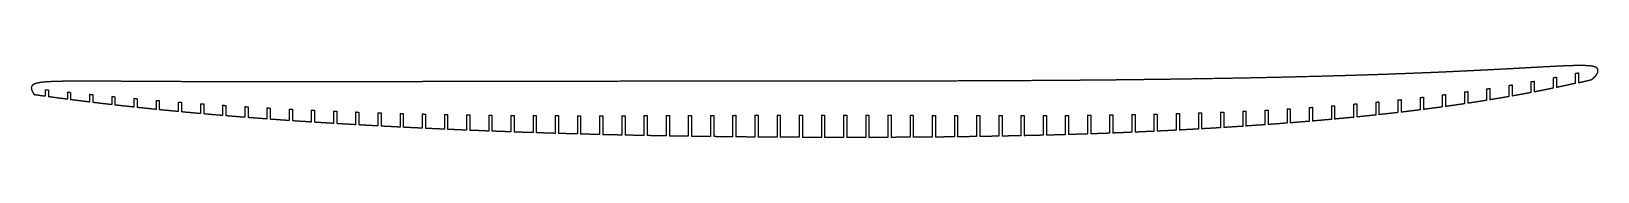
# Model space of a CAD drawing. Header units: metres. Extents: x 75 to 1911, y 1 to 85.
import ezdxf

# ---------------------------------------------------------------- set-up
doc = ezdxf.new("R2010")
doc.units = ezdxf.units.M

msp = doc.modelspace()

# ---------------------------------------------------------------- linework, layer by layer
for p, q in [((1885.1, 76, 104), (1885.1, 64.3, 104)), ((1888.9, 76.8, 104), (1888.9, 65.2, 104)), ((1911.1, 81.4, 104), (1911.1, 76.7, 104)), ((91.1, 56.9, 104), (91.1, 49.1, 104)), ((94.9, 56.5, 104), (94.9, 48.6, 104)), ((1781.1, 57.9, 104), (1781.1, 44.4, 104)), ((1784.9, 58.5, 104), (1784.9, 45, 104)), ((1807.1, 61.9, 104), (1807.1, 48.8, 104)), ((1810.9, 62.5, 104), (1810.9, 49.4, 104)), ((1833.1, 66.3, 104), (1833.1, 53.5, 104)), ((1836.9, 66.9, 104), (1836.9, 54.2, 104)), ((1859.1, 70.9, 104), (1859.1, 58.7, 104)), ((1862.9, 71.7, 104), (1862.9, 59.5, 104)), ((117.1, 54.1, 104), (117.1, 45.6, 104)), ((120.9, 53.7, 104), (120.9, 45.1, 104)), ((143.1, 51.5, 104), (143.1, 42.3, 104)), ((146.9, 51.1, 104), (146.9, 41.9, 104)), ((169.1, 49, 104), (169.1, 39.3, 104)), ((172.9, 48.6, 104), (172.9, 38.8, 104)), ((195.1, 46.6, 104), (195.1, 36.4, 104)), ((198.9, 46.3, 104), (198.9, 36, 104)), ((221.1, 44.4, 104), (221.1, 33.7, 104)), ((224.9, 44.1, 104), (224.9, 33.3, 104)), ((247.1, 42.3, 104), (247.1, 31.1, 104)), ((250.9, 42, 104), (250.9, 30.8, 104)), ((273.1, 40.4, 104), (273.1, 28.8, 104)), ((276.9, 40.1, 104), (276.9, 28.4, 104)), ((299.1, 38.6, 104), (299.1, 26.5, 104)), ((302.9, 38.4, 104), (302.9, 26.2, 104)), ((325.1, 37, 104), (325.1, 24.4, 104)), ((328.9, 36.8, 104), (328.9, 24.1, 104)), ((1599.1, 37.8, 104), (1599.1, 22, 104)), ((1602.9, 38.1, 104), (1602.9, 22.3, 104)), ((1625.1, 39.9, 104), (1625.1, 24.4, 104)), ((1628.9, 40.2, 104), (1628.9, 24.8, 104)), ((1651.1, 42.3, 104), (1651.1, 27.1, 104)), ((1654.9, 42.6, 104), (1654.9, 27.5, 104)), ((1677.1, 44.8, 104), (1677.1, 30, 104)), ((1680.9, 45.2, 104), (1680.9, 30.4, 104)), ((1703.1, 47.7, 104), (1703.1, 33.2, 104)), ((1706.9, 48.1, 104), (1706.9, 33.6, 104)), ((1729.1, 50.8, 104), (1729.1, 36.6, 104)), ((1732.9, 51.3, 104), (1732.9, 37.1, 104)), ((1755.1, 54.2, 104), (1755.1, 40.3, 104)), ((1758.9, 54.7, 104), (1758.9, 40.9, 104)), ((351.1, 35.5, 104), (351.1, 22.4, 104)), ((354.9, 35.3, 104), (354.9, 22.1, 104)), ((377.1, 34.1, 104), (377.1, 20.6, 104)), ((380.9, 33.9, 104), (380.9, 20.3, 104)), ((403.1, 32.8, 104), (403.1, 18.8, 104)), ((406.9, 32.7, 104), (406.9, 18.6, 104)), ((429.1, 31.7, 104), (429.1, 17.2, 104)), ((432.9, 31.5, 104), (432.9, 17, 104)), ((455.1, 30.7, 104), (455.1, 15.7, 104)), ((458.9, 30.5, 104), (458.9, 15.5, 104)), ((481.1, 29.8, 104), (481.1, 14.2, 104)), ((484.9, 29.7, 104), (484.9, 14, 104)), ((507.1, 29, 104), (507.1, 12.9, 104)), ((510.9, 28.9, 104), (510.9, 12.7, 104)), ((533.1, 28.4, 104), (533.1, 11.6, 104)), ((536.9, 28.3, 104), (536.9, 11.4, 104)), ((559.1, 27.8, 104), (559.1, 10.4, 104)), ((562.9, 27.7, 104), (562.9, 10.2, 104)), ((585.1, 27.4, 104), (585.1, 9.3, 104)), ((588.9, 27.3, 104), (588.9, 9.1, 104)), ((611.1, 27, 104), (611.1, 8.2, 104)), ((614.9, 27, 104), (614.9, 8.1, 104)), ((637.1, 26.7, 104), (637.1, 7.3, 104)), ((640.9, 26.7, 104), (640.9, 7.1, 104)), ((663.1, 26.5, 104), (663.1, 6.4, 104)), ((666.9, 26.5, 104), (666.9, 6.2, 104)), ((689.1, 26.4, 104), (689.1, 5.5, 104)), ((692.9, 26.4, 104), (692.9, 5.4, 104)), ((715.1, 26.3, 104), (715.1, 4.8, 104)), ((718.9, 26.3, 104), (718.9, 4.7, 104)), ((741.1, 26.3, 104), (741.1, 4.1, 104)), ((744.9, 26.3, 104), (744.9, 4, 104)), ((767.1, 26.3, 104), (767.1, 3.5, 104)), ((770.9, 26.3, 104), (770.9, 3.4, 104)), ((793.1, 26.4, 104), (793.1, 3, 104)), ((796.9, 26.4, 104), (796.9, 2.9, 104)), ((819.1, 26.4, 104), (819.1, 2.5, 104)), ((822.9, 26.5, 104), (822.9, 2.4, 104)), ((845.1, 26.5, 104), (845.1, 2.1, 104)), ((848.9, 26.5, 104), (848.9, 2, 104)), ((871.1, 26.6, 104), (871.1, 1.7, 104)), ((874.9, 26.7, 104), (874.9, 1.7, 104)), ((897.1, 26.7, 104), (897.1, 1.4, 104)), ((900.9, 26.8, 104), (900.9, 1.4, 104)), ((923.1, 26.8, 104), (923.1, 1.2, 104)), ((926.9, 26.8, 104), (926.9, 1.1, 104)), ((949.1, 26.9, 104), (949.1, 1, 104)), ((952.9, 26.9, 104), (952.9, 1, 104)), ((975.1, 27, 104), (975.1, 0.9, 104)), ((978.9, 27, 104), (978.9, 0.8, 104)), ((1001.1, 27, 104), (1001.1, 0.8, 104)), ((1004.9, 27, 104), (1004.9, 0.8, 104)), ((1027.1, 27, 104), (1027.1, 0.7, 104)), ((1030.9, 27, 104), (1030.9, 0.7, 104)), ((1053.1, 26.9, 104), (1053.1, 0.8, 104)), ((1056.9, 26.9, 104), (1056.9, 0.8, 104)), ((1079.1, 26.9, 104), (1079.1, 0.8, 104)), ((1082.9, 26.8, 104), (1082.9, 0.8, 104)), ((1105.1, 26.8, 104), (1105.1, 1, 104)), ((1108.9, 26.8, 104), (1108.9, 1, 104)), ((1131.1, 26.7, 104), (1131.1, 1.1, 104)), ((1134.9, 26.7, 104), (1134.9, 1.2, 104)), ((1157.1, 26.6, 104), (1157.1, 1.4, 104)), ((1160.9, 26.6, 104), (1160.9, 1.5, 104)), ((1183.1, 26.5, 104), (1183.1, 1.8, 104)), ((1186.9, 26.5, 104), (1186.9, 1.8, 104)), ((1209.1, 26.5, 104), (1209.1, 2.2, 104)), ((1212.9, 26.5, 104), (1212.9, 2.3, 104)), ((1235.1, 26.5, 104), (1235.1, 2.7, 104)), ((1238.9, 26.5, 104), (1238.9, 2.8, 104)), ((1261.1, 26.5, 104), (1261.1, 3.3, 104)), ((1264.9, 26.6, 104), (1264.9, 3.4, 104)), ((1287.1, 26.7, 104), (1287.1, 4, 104)), ((1290.9, 26.7, 104), (1290.9, 4.1, 104)), ((1313.1, 26.9, 104), (1313.1, 4.8, 104)), ((1316.9, 26.9, 104), (1316.9, 5, 104)), ((1339.1, 27.2, 104), (1339.1, 5.7, 104)), ((1342.9, 27.2, 104), (1342.9, 5.9, 104)), ((1365.1, 27.6, 104), (1365.1, 6.8, 104)), ((1368.9, 27.7, 104), (1368.9, 6.9, 104)), ((1391.1, 28.1, 104), (1391.1, 7.9, 104)), ((1394.9, 28.2, 104), (1394.9, 8.1, 104)), ((1417.1, 28.8, 104), (1417.1, 9.2, 104)), ((1420.9, 28.9, 104), (1420.9, 9.4, 104)), ((1443.1, 29.5, 104), (1443.1, 10.6, 104)), ((1446.9, 29.7, 104), (1446.9, 10.9, 104)), ((1469.1, 30.5, 104), (1469.1, 12.2, 104)), ((1472.9, 30.6, 104), (1472.9, 12.4, 104)), ((1495.1, 31.6, 104), (1495.1, 13.8, 104)), ((1498.9, 31.7, 104), (1498.9, 14.1, 104)), ((1521.1, 32.8, 104), (1521.1, 15.6, 104)), ((1524.9, 33, 104), (1524.9, 15.9, 104)), ((1547.1, 34.3, 104), (1547.1, 17.6, 104)), ((1550.9, 34.5, 104), (1550.9, 17.9, 104)), ((1573.1, 36, 104), (1573.1, 19.7, 104)), ((1576.9, 36.2, 104), (1576.9, 20, 104))]:
    msp.add_line(p, q)
for points, degree, knots in [([(1911.3, 81.5, 104), (1911.2, 81.7, 104), (1911, 81.9, 104), (1910.8, 82.1, 104), (1910.7, 82.2, 104), (1910.5, 82.4, 104), (1910.3, 82.6, 104), (1910.1, 82.7, 104), (1909.6, 83, 104), (1909.3, 83.1, 104), (1909, 83.3, 104), (1908.7, 83.4, 104), (1908.4, 83.5, 104), (1908.1, 83.6, 104), (1907.8, 83.7, 104), (1907, 84, 104), (1906.6, 84.1, 104), (1906.1, 84.2, 104), (1905.6, 84.3, 104), (1905.1, 84.4, 104), (1904.6, 84.5, 104), (1904.1, 84.6, 104), (1902.7, 84.8, 104), (1901.7, 84.9, 104), (1900.7, 85, 104), (1899.8, 85, 104), (1898.8, 85.1, 104), (1897.8, 85.1, 104), (1896.8, 85.2, 104), (1895.3, 85.2, 104), (1894.8, 85.2, 104), (1894.3, 85.3, 104), (1893.7, 85.3, 104), (1893.1, 85.3, 104), (1892.5, 85.3, 104), (1891.9, 85.3, 104), (1890.6, 85.3, 104), (1889.9, 85.3, 104), (1889.2, 85.3, 104), (1888.4, 85.3, 104), (1887.7, 85.3, 104), (1886.9, 85.2, 104), (1886.1, 85.2, 104), (1883.3, 85.2, 104), (1881.3, 85.1, 104), (1879.4, 85.1, 104), (1877.4, 85, 104), (1875.5, 84.9, 104), (1873.5, 84.9, 104), (1871.6, 84.8, 104), (1865.4, 84.5, 104), (1861.2, 84.3, 104), (1856.9, 84.1, 104), (1852.7, 83.9, 104), (1848.5, 83.6, 104), (1844.3, 83.4, 104), (1840.1, 83.2, 104), (1829.6, 82.6, 104), (1823.3, 82.3, 104), (1817.1, 81.9, 104), (1810.8, 81.6, 104), (1804.5, 81.2, 104), (1798.3, 80.9, 104), (1792, 80.6, 104), (1777.9, 79.8, 104), (1770, 79.5, 104), (1762.2, 79.1, 104), (1754.4, 78.7, 104), (1746.5, 78.3, 104), (1738.7, 78, 104), (1730.8, 77.6, 104), (1717.7, 77, 104), (1712.3, 76.8, 104), (1707, 76.6, 104), (1701.7, 76.4, 104), (1696.4, 76.2, 104), (1691, 75.9, 104), (1685.7, 75.7, 104), (1678, 75.5, 104), (1675.5, 75.4, 104), (1673.1, 75.3, 104), (1670.7, 75.2, 104), (1668.2, 75.1, 104), (1665.7, 75, 104), (1663.3, 74.9, 104), (1650.3, 74.5, 104), (1639.9, 74.1, 104), (1629.4, 73.8, 104), (1619, 73.5, 104), (1608.5, 73.2, 104), (1598.1, 72.9, 104), (1587.6, 72.6, 104), (1560.1, 71.9, 104), (1543.1, 71.5, 104), (1526, 71.1, 104), (1509, 70.7, 104), (1491.9, 70.4, 104), (1474.9, 70.1, 104), (1457.8, 69.8, 104), (1431.9, 69.4, 104), (1423, 69.3, 104), (1414.2, 69.1, 104), (1405.3, 69, 104), (1396.5, 68.9, 104), (1387.6, 68.8, 104), (1378.8, 68.7, 104), (1365.7, 68.5, 104), (1361.5, 68.5, 104), (1357.2, 68.4, 104), (1353, 68.4, 104), (1348.8, 68.3, 104), (1344.5, 68.3, 104), (1340.3, 68.2, 104), (1331.4, 68.1, 104), (1326.8, 68.1, 104), (1322.1, 68.1, 104), (1317.5, 68, 104), (1312.8, 68, 104), (1308.1, 67.9, 104), (1303.5, 67.9, 104), (1273, 67.7, 104), (1247.2, 67.5, 104), (1221.4, 67.3, 104), (1195.5, 67.2, 104), (1169.7, 67.1, 104), (1143.9, 67.1, 104), (1118.1, 67, 104), (1084.2, 67, 104), (1076.1, 67, 104), (1068.1, 67, 104), (1060.1, 67, 104), (1052, 66.9, 104), (1044, 66.9, 104), (1035.9, 66.9, 104), (1024.4, 66.9, 104), (1021, 66.9, 104), (1017.5, 66.9, 104), (1014.1, 66.9, 104), (1010.6, 66.9, 104), (1007.2, 66.9, 104), (1003.8, 66.9, 104), (996.1, 66.9, 104), (991.8, 66.9, 104), (987.6, 66.9, 104), (983.4, 66.9, 104), (979.1, 66.9, 104), (974.9, 66.9, 104), (970.7, 66.9, 104), (954.6, 66.9, 104), (942.7, 66.9, 104), (930.9, 66.9, 104), (919, 66.9, 104), (907.2, 66.9, 104), (895.3, 66.8, 104), (883.5, 66.8, 104), (858.9, 66.8, 104), (846.2, 66.8, 104), (833.5, 66.8, 104), (820.8, 66.8, 104), (808.1, 66.8, 104), (795.4, 66.8, 104), (782.7, 66.8, 104), (758.6, 66.7, 104), (747.2, 66.7, 104), (735.7, 66.7, 104), (724.3, 66.7, 104), (712.9, 66.7, 104), (701.4, 66.7, 104), (690, 66.7, 104), (672.2, 66.6, 104), (665.9, 66.6, 104), (659.6, 66.6, 104), (653.2, 66.6, 104), (646.9, 66.6, 104), (640.5, 66.6, 104), (634.2, 66.6, 104), (621.6, 66.5, 104), (615.3, 66.5, 104), (609, 66.5, 104), (602.7, 66.5, 104), (596.4, 66.5, 104), (590.1, 66.5, 104), (583.8, 66.4, 104), (566.5, 66.4, 104), (555.4, 66.4, 104), (544.4, 66.4, 104), (533.4, 66.3, 104), (522.3, 66.3, 104), (511.3, 66.3, 104), (500.2, 66.3, 104), (478.8, 66.2, 104), (468.4, 66.2, 104), (457.9, 66.2, 104), (447.5, 66.1, 104), (437.1, 66.1, 104), (426.7, 66.1, 104), (416.3, 66.1, 104), (401.8, 66.1, 104), (397.7, 66.1, 104), (393.7, 66.1, 104), (389.7, 66.1, 104), (385.7, 66.1, 104), (381.7, 66.1, 104), (377.8, 66.1, 104), (370.7, 66.1, 104), (367.6, 66.1, 104), (364.4, 66.1, 104), (361.3, 66.1, 104), (358.1, 66.1, 104), (355, 66.1, 104), (351.8, 66.1, 104), (340, 66.1, 104), (331.3, 66.1, 104), (322.6, 66.1, 104), (313.9, 66.1, 104), (305.2, 66.1, 104), (296.4, 66.2, 104), (287.7, 66.2, 104), (269.4, 66.3, 104), (259.7, 66.3, 104), (250, 66.3, 104), (240.4, 66.4, 104), (230.7, 66.4, 104), (221, 66.5, 104), (211.4, 66.5, 104), (197.2, 66.6, 104), (192.7, 66.7, 104), (188.3, 66.7, 104), (183.8, 66.7, 104), (179.3, 66.7, 104), (174.8, 66.8, 104), (170.3, 66.8, 104), (162.8, 66.8, 104), (159.7, 66.8, 104), (156.6, 66.9, 104), (153.6, 66.9, 104), (150.5, 66.9, 104), (147.4, 66.9, 104), (144.4, 66.9, 104), (139.7, 66.9, 104), (138.1, 66.9, 104), (136.4, 66.9, 104), (134.8, 66.9, 104), (133.2, 66.9, 104), (131.6, 66.9, 104), (129.9, 66.9, 104), (126.9, 66.9, 104), (125.4, 66.9, 104), (124, 66.9, 104), (122.7, 66.9, 104), (121.4, 66.8, 104), (120.1, 66.8, 104), (118.9, 66.8, 104), (115.6, 66.8, 104), (113.5, 66.8, 104), (111.4, 66.7, 104), (109.4, 66.7, 104), (107.3, 66.7, 104), (105.2, 66.6, 104), (103.1, 66.5, 104), (100.3, 66.4, 104), (99.5, 66.4, 104), (98.7, 66.4, 104), (98, 66.3, 104), (97.3, 66.3, 104), (96.6, 66.3, 104), (95.9, 66.2, 104), (94.7, 66.2, 104), (94.1, 66.1, 104), (93.5, 66.1, 104), (93, 66.1, 104), (92.4, 66, 104), (91.8, 66, 104), (91.2, 65.9, 104), (89.7, 65.8, 104), (88.7, 65.7, 104), (87.8, 65.6, 104), (86.8, 65.5, 104), (85.9, 65.4, 104), (84.9, 65.2, 104), (84, 65, 104), (82.5, 64.7, 104), (81.9, 64.6, 104), (81.3, 64.5, 104), (80.8, 64.3, 104), (80.2, 64.2, 104), (79.7, 64, 104), (79.1, 63.8, 104), (78.2, 63.4, 104), (77.8, 63.2, 104), (77.4, 63, 104), (77.1, 62.8, 104), (76.7, 62.6, 104), (76.4, 62.3, 104), (76.1, 62.1, 104), (75.7, 61.5, 104), (75.5, 61.3, 104), (75.3, 61.1, 104), (75.2, 60.8, 104), (75.1, 60.6, 104), (75, 60.3, 104), (74.9, 60.1, 104), (74.9, 59.6, 104), (74.8, 59.4, 104), (74.8, 59.2, 104), (74.8, 59, 104), (74.8, 58.8, 104), (74.8, 58.6, 104), (74.9, 58.4, 104), (74.9, 57.9, 104), (75, 57.6, 104), (75, 57.3, 104), (75.1, 56.9, 104), (75.2, 56.6, 104), (75.3, 56.3, 104), (75.4, 56, 104), (75.7, 55.5, 104), (75.8, 55.2, 104), (75.9, 54.9, 104), (76.1, 54.6, 104), (76.2, 54.3, 104), (76.3, 54, 104), (76.5, 53.8, 104), (76.8, 53.3, 104), (76.9, 53.2, 104), (77, 53, 104), (77.1, 52.8, 104), (77.2, 52.7, 104), (77.3, 52.5, 104), (77.4, 52.4, 104), (77.6, 52.1, 104), (77.6, 52.1, 104), (77.7, 52, 104), (77.8, 51.9, 104), (77.8, 51.9, 104), (77.9, 51.8, 104), (77.9, 51.7, 104), (78, 51.6, 104), (78.1, 51.6, 104), (78.1, 51.5, 104), (78.2, 51.4, 104), (78.2, 51.4, 104), (78.3, 51.3, 104), (78.3, 51.3, 104), (78.4, 51.2, 104), (78.4, 51.2, 104), (78.5, 51.1, 104), (78.5, 51.1, 104), (78.5, 51.1, 104), (78.6, 51, 104), (78.6, 51, 104), (78.7, 50.9, 104), (78.7, 50.9, 104), (78.7, 50.9, 104), (78.7, 50.9, 104), (78.8, 50.9, 104), (78.8, 50.9, 104), (78.8, 50.8, 104), (78.9, 50.8, 104)], 8, [0, 0, 0, 0, 0, 0, 0, 0, 0, 0.001622, 0.001622, 0.001622, 0.001622, 0.001622, 0.001622, 0.001622, 0.003682, 0.003682, 0.003682, 0.003682, 0.003682, 0.003682, 0.003682, 0.006888, 0.006888, 0.006888, 0.006888, 0.006888, 0.006888, 0.006888, 0.013197, 0.013197, 0.013197, 0.013197, 0.013197, 0.013197, 0.013197, 0.016509, 0.016509, 0.016509, 0.016509, 0.016509, 0.016509, 0.016509, 0.020153, 0.020153, 0.020153, 0.020153, 0.020153, 0.020153, 0.020153, 0.028587, 0.028587, 0.028587, 0.028587, 0.028587, 0.028587, 0.028587, 0.046843, 0.046843, 0.046843, 0.046843, 0.046843, 0.046843, 0.046843, 0.073964, 0.073964, 0.073964, 0.073964, 0.073964, 0.073964, 0.073964, 0.107892, 0.107892, 0.107892, 0.107892, 0.107892, 0.107892, 0.107892, 0.130927, 0.130927, 0.130927, 0.130927, 0.130927, 0.130927, 0.130927, 0.141366, 0.141366, 0.141366, 0.141366, 0.141366, 0.141366, 0.141366, 0.185234, 0.185234, 0.185234, 0.185234, 0.185234, 0.185234, 0.185234, 0.256819, 0.256819, 0.256819, 0.256819, 0.256819, 0.256819, 0.256819, 0.293958, 0.293958, 0.293958, 0.293958, 0.293958, 0.293958, 0.293958, 0.311723, 0.311723, 0.311723, 0.311723, 0.311723, 0.311723, 0.311723, 0.331266, 0.331266, 0.331266, 0.331266, 0.331266, 0.331266, 0.331266, 0.439639, 0.439639, 0.439639, 0.439639, 0.439639, 0.439639, 0.439639, 0.473394, 0.473394, 0.473394, 0.473394, 0.473394, 0.473394, 0.473394, 0.487859, 0.487859, 0.487859, 0.487859, 0.487859, 0.487859, 0.487859, 0.505625, 0.505625, 0.505625, 0.505625, 0.505625, 0.505625, 0.505625, 0.555369, 0.555369, 0.555369, 0.555369, 0.555369, 0.555369, 0.555369, 0.608664, 0.608664, 0.608664, 0.608664, 0.608664, 0.608664, 0.608664, 0.656626, 0.656626, 0.656626, 0.656626, 0.656626, 0.656626, 0.656626, 0.683238, 0.683238, 0.683238, 0.683238, 0.683238, 0.683238, 0.683238, 0.70964, 0.70964, 0.70964, 0.70964, 0.70964, 0.70964, 0.70964, 0.755963, 0.755963, 0.755963, 0.755963, 0.755963, 0.755963, 0.755963, 0.799686, 0.799686, 0.799686, 0.799686, 0.799686, 0.799686, 0.799686, 0.816802, 0.816802, 0.816802, 0.816802, 0.816802, 0.816802, 0.816802, 0.830546, 0.830546, 0.830546, 0.830546, 0.830546, 0.830546, 0.830546, 0.868603, 0.868603, 0.868603, 0.868603, 0.868603, 0.868603, 0.868603, 0.910843, 0.910843, 0.910843, 0.910843, 0.910843, 0.910843, 0.910843, 0.930425, 0.930425, 0.930425, 0.930425, 0.930425, 0.930425, 0.930425, 0.943833, 0.943833, 0.943833, 0.943833, 0.943833, 0.943833, 0.943833, 0.950921, 0.950921, 0.950921, 0.950921, 0.950921, 0.950921, 0.950921, 0.95733, 0.95733, 0.95733, 0.95733, 0.95733, 0.95733, 0.95733, 0.968366, 0.968366, 0.968366, 0.968366, 0.968366, 0.968366, 0.968366, 0.972607, 0.972607, 0.972607, 0.972607, 0.972607, 0.972607, 0.972607, 0.976426, 0.976426, 0.976426, 0.976426, 0.976426, 0.976426, 0.976426, 0.982655, 0.982655, 0.982655, 0.982655, 0.982655, 0.982655, 0.982655, 0.986478, 0.986478, 0.986478, 0.986478, 0.986478, 0.986478, 0.986478, 0.989185, 0.989185, 0.989185, 0.989185, 0.989185, 0.989185, 0.989185, 0.990993, 0.990993, 0.990993, 0.990993, 0.990993, 0.990993, 0.990993, 0.992306, 0.992306, 0.992306, 0.992306, 0.992306, 0.992306, 0.992306, 0.994386, 0.994386, 0.994386, 0.994386, 0.994386, 0.994386, 0.994386, 0.996445, 0.996445, 0.996445, 0.996445, 0.996445, 0.996445, 0.996445, 0.997719, 0.997719, 0.997719, 0.997719, 0.997719, 0.997719, 0.997719, 0.998325, 0.998325, 0.998325, 0.998325, 0.998325, 0.998325, 0.998325, 0.99893, 0.99893, 0.99893, 0.99893, 0.99893, 0.99893, 0.99893, 0.999535, 0.999535, 0.999535, 0.999535, 0.999535, 0.999535, 0.999535, 1, 1, 1, 1, 1, 1, 1, 1, 1]), ([(1903.4, 68.6, 104), (1903.8, 68.7, 104), (1904.1, 68.9, 104), (1904.4, 69.1, 104), (1904.7, 69.3, 104), (1904.9, 69.4, 104), (1905.2, 69.6, 104), (1905.5, 69.8, 104), (1906.1, 70.3, 104), (1906.4, 70.6, 104), (1906.7, 70.8, 104), (1907, 71.1, 104), (1907.3, 71.4, 104), (1907.6, 71.6, 104), (1907.8, 71.9, 104), (1908.4, 72.5, 104), (1908.6, 72.8, 104), (1908.9, 73.1, 104), (1909.1, 73.4, 104), (1909.4, 73.8, 104), (1909.6, 74.1, 104), (1909.8, 74.4, 104), (1910.2, 75, 104), (1910.4, 75.2, 104), (1910.5, 75.5, 104), (1910.6, 75.7, 104), (1910.8, 75.9, 104), (1910.9, 76.2, 104), (1911, 76.4, 104), (1911.1, 76.7, 104)], 8, [0, 0, 0, 0, 0, 0, 0, 0, 0, 0.002127237, 0.002127237, 0.002127237, 0.002127237, 0.002127237, 0.002127237, 0.002127237, 0.004577173, 0.004577173, 0.004577173, 0.004577173, 0.004577173, 0.004577173, 0.004577173, 0.007044933, 0.007044933, 0.007044933, 0.007044933, 0.007044933, 0.007044933, 0.007044933, 0.008744079, 0.008744079, 0.008744079, 0.008744079, 0.008744079, 0.008744079, 0.008744079, 0.008744079, 0.008744079]), ([(1859.1, 58.7, 104), (1857.8, 58.4, 104), (1856.4, 58.1, 104), (1855.1, 57.8, 104), (1852.3, 57.3, 104), (1851, 57, 104), (1849.6, 56.7, 104), (1846.8, 56.2, 104), (1845.4, 55.9, 104), (1844, 55.6, 104), (1841.2, 55.1, 104), (1839.8, 54.8, 104), (1838.3, 54.5, 104), (1836.9, 54.2, 104)], 4, [0, 0, 0, 0, 0, 0.243371, 0.243371, 0.243371, 0.491187, 0.491187, 0.491187, 0.743433, 0.743433, 0.743433, 1, 1, 1, 1, 1]), ([(1885.1, 64.3, 104), (1884, 64.1, 104), (1882.9, 63.8, 104), (1881.9, 63.6, 104), (1880.8, 63.3, 104), (1878.6, 62.9, 104), (1877.5, 62.6, 104), (1876.4, 62.4, 104), (1875.3, 62.1, 104), (1873.1, 61.6, 104), (1872, 61.4, 104), (1870.9, 61.2, 104), (1869.7, 60.9, 104), (1867.5, 60.4, 104), (1866.3, 60.2, 104), (1865.2, 60, 104), (1864, 59.7, 104), (1862.9, 59.5, 104)], 5, [0, 0, 0, 0, 0, 0, 0.243037, 0.243037, 0.243037, 0.243037, 0.49045, 0.49045, 0.49045, 0.49045, 0.743193, 0.743193, 0.743193, 0.743193, 1, 1, 1, 1, 1, 1]), ([(1888.9, 65.2, 104), (1889.9, 65.4, 104), (1890.9, 65.6, 104), (1891.9, 65.9, 104), (1892.9, 66.1, 104), (1893.9, 66.3, 104), (1894.9, 66.6, 104), (1895.9, 66.8, 104), (1897.3, 67.1, 104), (1897.7, 67.2, 104), (1898.1, 67.3, 104), (1898.5, 67.4, 104), (1898.9, 67.5, 104), (1899.3, 67.6, 104), (1899.7, 67.7, 104), (1900.3, 67.9, 104), (1900.5, 67.9, 104), (1900.8, 68, 104), (1901, 68, 104), (1901.2, 68.1, 104), (1901.4, 68.1, 104), (1901.6, 68.1, 104), (1901.9, 68.2, 104), (1902, 68.2, 104), (1902.1, 68.3, 104), (1902.2, 68.3, 104), (1902.3, 68.3, 104), (1902.4, 68.3, 104), (1902.5, 68.4, 104), (1902.7, 68.4, 104), (1902.7, 68.4, 104), (1902.8, 68.4, 104), (1902.8, 68.5, 104), (1902.9, 68.5, 104), (1902.9, 68.5, 104), (1903, 68.5, 104), (1903.1, 68.5, 104), (1903.1, 68.5, 104), (1903.1, 68.5, 104), (1903.1, 68.5, 104), (1903.2, 68.5, 104), (1903.2, 68.5, 104), (1903.2, 68.5, 104), (1903.2, 68.6, 104), (1903.3, 68.6, 104), (1903.3, 68.6, 104), (1903.3, 68.6, 104), (1903.3, 68.6, 104), (1903.3, 68.6, 104), (1903.3, 68.6, 104), (1903.4, 68.6, 104), (1903.4, 68.6, 104), (1903.4, 68.6, 104), (1903.4, 68.6, 104), (1903.4, 68.6, 104), (1903.4, 68.6, 104), (1903.4, 68.6, 104), (1903.4, 68.6, 104), (1903.4, 68.6, 104), (1903.4, 68.6, 104), (1903.4, 68.6, 104), (1903.4, 68.6, 104), (1903.4, 68.6, 104), (1903.4, 68.6, 104), (1903.4, 68.6, 104)], 8, [0, 0, 0, 0, 0, 0, 0, 0, 0, 0.524397, 0.524397, 0.524397, 0.524397, 0.524397, 0.524397, 0.524397, 0.739396, 0.739396, 0.739396, 0.739396, 0.739396, 0.739396, 0.739396, 0.847121, 0.847121, 0.847121, 0.847121, 0.847121, 0.847121, 0.847121, 0.902163, 0.902163, 0.902163, 0.902163, 0.902163, 0.902163, 0.902163, 0.931156, 0.931156, 0.931156, 0.931156, 0.931156, 0.931156, 0.931156, 0.944336, 0.944336, 0.944336, 0.944336, 0.944336, 0.944336, 0.944336, 0.95501, 0.95501, 0.95501, 0.95501, 0.95501, 0.95501, 0.95501, 0.971746, 0.971746, 0.971746, 0.971746, 0.971746, 0.971746, 0.971746, 1, 1, 1, 1, 1, 1, 1, 1, 1]), ([(91.1, 49.1, 104), (90.3, 49.2, 104), (89.6, 49.3, 104), (88.8, 49.4, 104), (88, 49.5, 104), (87.3, 49.6, 104), (86.5, 49.7, 104), (85.7, 49.8, 104), (84.6, 50, 104), (84.2, 50.1, 104), (83.9, 50.1, 104), (83.5, 50.2, 104), (83.1, 50.2, 104), (82.7, 50.3, 104), (82.3, 50.3, 104), (81.8, 50.4, 104), (81.6, 50.4, 104), (81.4, 50.5, 104), (81.2, 50.5, 104), (81, 50.5, 104), (80.8, 50.6, 104), (80.6, 50.6, 104), (80.3, 50.6, 104), (80.2, 50.6, 104), (80.1, 50.6, 104), (80, 50.7, 104), (79.9, 50.7, 104), (79.8, 50.7, 104), (79.7, 50.7, 104), (79.6, 50.7, 104), (79.6, 50.7, 104), (79.5, 50.7, 104), (79.5, 50.7, 104), (79.5, 50.7, 104), (79.4, 50.8, 104), (79.4, 50.8, 104), (79.3, 50.8, 104), (79.3, 50.8, 104), (79.2, 50.8, 104), (79.2, 50.8, 104), (79.1, 50.8, 104), (79.1, 50.8, 104), (79.1, 50.8, 104), (79, 50.8, 104), (79, 50.8, 104), (79, 50.8, 104), (78.9, 50.8, 104), (78.9, 50.8, 104), (78.9, 50.8, 104), (78.9, 50.8, 104), (78.9, 50.8, 104), (78.9, 50.8, 104), (78.9, 50.8, 104), (78.9, 50.8, 104), (78.9, 50.8, 104), (78.9, 50.8, 104), (78.9, 50.8, 104), (78.9, 50.8, 104), (78.9, 50.8, 104), (78.9, 50.8, 104), (78.9, 50.8, 104), (78.9, 50.8, 104), (78.9, 50.8, 104), (78.9, 50.8, 104), (78.9, 50.8, 104)], 8, [0, 0, 0, 0, 0, 0, 0, 0, 0, 0.491922, 0.491922, 0.491922, 0.491922, 0.491922, 0.491922, 0.491922, 0.734419, 0.734419, 0.734419, 0.734419, 0.734419, 0.734419, 0.734419, 0.857234, 0.857234, 0.857234, 0.857234, 0.857234, 0.857234, 0.857234, 0.921751, 0.921751, 0.921751, 0.921751, 0.921751, 0.921751, 0.921751, 0.946822, 0.946822, 0.946822, 0.946822, 0.946822, 0.946822, 0.946822, 0.973715, 0.973715, 0.973715, 0.973715, 0.973715, 0.973715, 0.973715, 0.988747, 0.988747, 0.988747, 0.988747, 0.988747, 0.988747, 0.988747, 0.993799, 0.993799, 0.993799, 0.993799, 0.993799, 0.993799, 0.993799, 1, 1, 1, 1, 1, 1, 1, 1, 1]), ([(117.1, 45.6, 104), (116.4, 45.7, 104), (115.6, 45.8, 104), (114.9, 45.9, 104), (114.2, 46, 104), (113.5, 46.1, 104), (112.7, 46.2, 104), (112, 46.3, 104), (110.6, 46.5, 104), (109.9, 46.5, 104), (109.2, 46.6, 104), (108.4, 46.7, 104), (107.7, 46.8, 104), (107, 46.9, 104), (106.3, 47, 104), (104.9, 47.2, 104), (104.3, 47.3, 104), (103.6, 47.4, 104), (102.9, 47.5, 104), (102.2, 47.6, 104), (101.5, 47.7, 104), (100.9, 47.8, 104), (99.5, 47.9, 104), (98.9, 48, 104), (98.2, 48.1, 104), (97.5, 48.2, 104), (96.9, 48.3, 104), (96.2, 48.4, 104), (95.6, 48.5, 104), (94.9, 48.6, 104)], 8, [0, 0, 0, 0, 0, 0, 0, 0, 0, 0.262569, 0.262569, 0.262569, 0.262569, 0.262569, 0.262569, 0.262569, 0.516633, 0.516633, 0.516633, 0.516633, 0.516633, 0.516633, 0.516633, 0.76233, 0.76233, 0.76233, 0.76233, 0.76233, 0.76233, 0.76233, 1, 1, 1, 1, 1, 1, 1, 1, 1]), ([(143.1, 42.3, 104), (141.7, 42.5, 104), (140.2, 42.7, 104), (138.8, 42.9, 104), (135.9, 43.2, 104), (134.5, 43.4, 104), (133.1, 43.6, 104), (130.3, 43.9, 104), (129, 44.1, 104), (127.6, 44.3, 104), (124.9, 44.6, 104), (123.6, 44.8, 104), (122.2, 44.9, 104), (120.9, 45.1, 104)], 4, [0, 0, 0, 0, 0, 0.260223, 0.260223, 0.260223, 0.513565, 0.513565, 0.513565, 0.760103, 0.760103, 0.760103, 1, 1, 1, 1, 1]), ([(169.1, 39.3, 104), (167.7, 39.4, 104), (166.2, 39.6, 104), (164.8, 39.8, 104), (162, 40.1, 104), (160.6, 40.3, 104), (159.2, 40.4, 104), (156.4, 40.7, 104), (155, 40.9, 104), (153.6, 41.1, 104), (150.9, 41.4, 104), (149.6, 41.6, 104), (148.2, 41.7, 104), (146.9, 41.9, 104)], 4, [0, 0, 0, 0, 0, 0.258251, 0.258251, 0.258251, 0.511011, 0.511011, 0.511011, 0.758257, 0.758257, 0.758257, 1, 1, 1, 1, 1]), ([(195.1, 36.4, 104), (193.7, 36.6, 104), (192.2, 36.7, 104), (190.8, 36.9, 104), (188, 37.2, 104), (186.6, 37.3, 104), (185.2, 37.5, 104), (182.4, 37.8, 104), (181, 37.9, 104), (179.7, 38.1, 104), (176.9, 38.4, 104), (175.6, 38.5, 104), (174.2, 38.7, 104), (172.9, 38.8, 104)], 4, [0, 0, 0, 0, 0, 0.256842, 0.256842, 0.256842, 0.509129, 0.509129, 0.509129, 0.756849, 0.756849, 0.756849, 1, 1, 1, 1, 1]), ([(1755.1, 40.3, 104), (1753.7, 40.1, 104), (1752.4, 39.9, 104), (1751, 39.7, 104), (1748.3, 39.3, 104), (1746.9, 39.1, 104), (1745.5, 38.9, 104), (1742.7, 38.5, 104), (1741.3, 38.3, 104), (1739.9, 38.1, 104), (1737.1, 37.7, 104), (1735.7, 37.5, 104), (1734.3, 37.3, 104), (1732.9, 37.1, 104)], 4, [0, 0, 0, 0, 0, 0.246033, 0.246033, 0.246033, 0.494723, 0.494723, 0.494723, 0.746059, 0.746059, 0.746059, 1, 1, 1, 1, 1]), ([(1781.1, 44.4, 104), (1779.7, 44.1, 104), (1778.4, 43.9, 104), (1777, 43.7, 104), (1774.3, 43.3, 104), (1772.9, 43.1, 104), (1771.5, 42.8, 104), (1768.7, 42.4, 104), (1767.3, 42.2, 104), (1765.9, 42, 104), (1763.1, 41.5, 104), (1761.7, 41.3, 104), (1760.3, 41.1, 104), (1758.9, 40.9, 104)], 4, [0, 0, 0, 0, 0, 0.245592, 0.245592, 0.245592, 0.494133, 0.494133, 0.494133, 0.745615, 0.745615, 0.745615, 1, 1, 1, 1, 1]), ([(1807.1, 48.8, 104), (1805.7, 48.5, 104), (1804.4, 48.3, 104), (1803, 48, 104), (1800.3, 47.6, 104), (1798.9, 47.3, 104), (1797.5, 47.1, 104), (1794.8, 46.6, 104), (1793.4, 46.4, 104), (1792, 46.2, 104), (1789.1, 45.7, 104), (1787.7, 45.5, 104), (1786.3, 45.2, 104), (1784.9, 45, 104)], 4, [0, 0, 0, 0, 0, 0.24504, 0.24504, 0.24504, 0.493398, 0.493398, 0.493398, 0.745067, 0.745067, 0.745067, 1, 1, 1, 1, 1]), ([(1833.1, 53.5, 104), (1831.7, 53.3, 104), (1830.4, 53, 104), (1829, 52.7, 104), (1826.3, 52.2, 104), (1824.9, 52, 104), (1823.6, 51.7, 104), (1820.8, 51.2, 104), (1819.4, 51, 104), (1818, 50.7, 104), (1815.2, 50.2, 104), (1813.7, 49.9, 104), (1812.3, 49.7, 104), (1810.9, 49.4, 104)], 4, [0, 0, 0, 0, 0, 0.244318, 0.244318, 0.244318, 0.492448, 0.492448, 0.492448, 0.744366, 0.744366, 0.744366, 1, 1, 1, 1, 1]), ([(221.1, 33.7, 104), (219.7, 33.8, 104), (218.3, 34, 104), (216.8, 34.1, 104), (214, 34.4, 104), (212.6, 34.6, 104), (211.2, 34.7, 104), (208.4, 35, 104), (207.1, 35.1, 104), (205.7, 35.3, 104), (203, 35.6, 104), (201.6, 35.7, 104), (200.3, 35.8, 104), (198.9, 36, 104)], 4, [0, 0, 0, 0, 0, 0.255838, 0.255838, 0.255838, 0.507789, 0.507789, 0.507789, 0.755843, 0.755843, 0.755843, 1, 1, 1, 1, 1]), ([(247.1, 31.1, 104), (245.7, 31.3, 104), (244.3, 31.4, 104), (242.9, 31.6, 104), (240, 31.8, 104), (238.6, 32, 104), (237.2, 32.1, 104), (234.5, 32.4, 104), (233.1, 32.5, 104), (231.7, 32.6, 104), (229, 32.9, 104), (227.6, 33, 104), (226.3, 33.2, 104), (224.9, 33.3, 104)], 4, [0, 0, 0, 0, 0, 0.255092, 0.255092, 0.255092, 0.506796, 0.506796, 0.506796, 0.755101, 0.755101, 0.755101, 1, 1, 1, 1, 1]), ([(273.1, 28.8, 104), (271.7, 28.9, 104), (270.3, 29, 104), (268.9, 29.1, 104), (266.1, 29.4, 104), (264.7, 29.5, 104), (263.3, 29.6, 104), (260.5, 29.9, 104), (259.1, 30, 104), (257.7, 30.1, 104), (255, 30.4, 104), (253.6, 30.5, 104), (252.3, 30.7, 104), (250.9, 30.8, 104)], 4, [0, 0, 0, 0, 0, 0.254516, 0.254516, 0.254516, 0.506029, 0.506029, 0.506029, 0.754526, 0.754526, 0.754526, 1, 1, 1, 1, 1]), ([(299.1, 26.5, 104), (297.7, 26.6, 104), (296.3, 26.7, 104), (294.9, 26.9, 104), (292.1, 27.1, 104), (290.7, 27.2, 104), (289.3, 27.3, 104), (286.5, 27.6, 104), (285.1, 27.7, 104), (283.7, 27.8, 104), (281, 28.1, 104), (279.6, 28.2, 104), (278.3, 28.3, 104), (276.9, 28.4, 104)], 4, [0, 0, 0, 0, 0, 0.254058, 0.254058, 0.254058, 0.505418, 0.505418, 0.505418, 0.754069, 0.754069, 0.754069, 1, 1, 1, 1, 1]), ([(325.1, 24.4, 104), (323.7, 24.5, 104), (322.3, 24.6, 104), (320.9, 24.7, 104), (318.1, 24.9, 104), (316.7, 25.1, 104), (315.3, 25.2, 104), (312.5, 25.4, 104), (311.1, 25.5, 104), (309.7, 25.6, 104), (307, 25.8, 104), (305.6, 26, 104), (304.3, 26.1, 104), (302.9, 26.2, 104)], 4, [0, 0, 0, 0, 0, 0.253684, 0.253684, 0.253684, 0.50492, 0.50492, 0.50492, 0.753696, 0.753696, 0.753696, 1, 1, 1, 1, 1]), ([(351.1, 22.4, 104), (347.8, 22.7, 104), (344.4, 22.9, 104), (341.1, 23.2, 104), (335.6, 23.6, 104), (333.3, 23.8, 104), (331.1, 23.9, 104), (328.9, 24.1, 104)], 4, [0, 0, 0, 0, 0, 0.600343, 0.600343, 0.600343, 1, 1, 1, 1, 1]), ([(377.1, 20.6, 104), (375.5, 20.7, 104), (373.9, 20.8, 104), (372.3, 20.9, 104), (370.7, 21, 104), (369.1, 21.1, 104), (367.5, 21.2, 104), (364.3, 21.5, 104), (362.8, 21.6, 104), (361.2, 21.7, 104), (359.6, 21.8, 104), (358, 21.9, 104), (356.5, 22, 104), (354.9, 22.1, 104)], 7, [0, 0, 0, 0, 0, 0, 0, 0, 0.504047, 0.504047, 0.504047, 0.504047, 0.504047, 0.504047, 1, 1, 1, 1, 1, 1, 1, 1]), ([(403.1, 18.8, 104), (400.3, 19, 104), (397.5, 19.2, 104), (394.7, 19.4, 104), (389.2, 19.7, 104), (386.4, 19.9, 104), (383.7, 20.1, 104), (380.9, 20.3, 104)], 4, [0, 0, 0, 0, 0, 0.503416, 0.503416, 0.503416, 1, 1, 1, 1, 1]), ([(429.1, 17.2, 104), (426.3, 17.4, 104), (423.5, 17.5, 104), (420.7, 17.7, 104), (415.2, 18.1, 104), (412.4, 18.2, 104), (409.7, 18.4, 104), (406.9, 18.6, 104)], 4, [0, 0, 0, 0, 0, 0.5029, 0.5029, 0.5029, 1, 1, 1, 1, 1]), ([(1573.1, 19.7, 104), (1570.3, 19.5, 104), (1567.6, 19.2, 104), (1564.8, 19, 104), (1559.3, 18.6, 104), (1556.5, 18.3, 104), (1553.7, 18.1, 104), (1550.9, 17.9, 104)], 4, [0, 0, 0, 0, 0, 0.497953, 0.497953, 0.497953, 1, 1, 1, 1, 1]), ([(1599.1, 22, 104), (1596.6, 21.7, 104), (1594, 21.5, 104), (1591.5, 21.3, 104), (1585.9, 20.8, 104), (1582.9, 20.5, 104), (1579.9, 20.3, 104), (1576.9, 20, 104)], 4, [0, 0, 0, 0, 0, 0.457588, 0.457588, 0.457588, 1, 1, 1, 1, 1]), ([(1625.1, 24.4, 104), (1623.7, 24.3, 104), (1622.3, 24.2, 104), (1621, 24, 104), (1618.2, 23.8, 104), (1616.8, 23.6, 104), (1615.4, 23.5, 104), (1612.7, 23.2, 104), (1611.3, 23.1, 104), (1609.9, 23, 104), (1607.1, 22.7, 104), (1605.7, 22.6, 104), (1604.3, 22.5, 104), (1602.9, 22.3, 104)], 4, [0, 0, 0, 0, 0, 0.24784, 0.24784, 0.24784, 0.497156, 0.497156, 0.497156, 0.747898, 0.747898, 0.747898, 1, 1, 1, 1, 1]), ([(1651.1, 27.1, 104), (1649.7, 27, 104), (1648.4, 26.8, 104), (1647, 26.7, 104), (1644.2, 26.4, 104), (1642.8, 26.2, 104), (1641.5, 26.1, 104), (1638.7, 25.8, 104), (1637.3, 25.7, 104), (1635.9, 25.5, 104), (1633.1, 25.2, 104), (1631.7, 25.1, 104), (1630.3, 24.9, 104), (1628.9, 24.8, 104)], 4, [0, 0, 0, 0, 0, 0.247458, 0.247458, 0.247458, 0.496645, 0.496645, 0.496645, 0.747512, 0.747512, 0.747512, 1, 1, 1, 1, 1]), ([(1677.1, 30, 104), (1676, 29.9, 104), (1674.9, 29.7, 104), (1673.8, 29.6, 104), (1672.7, 29.5, 104), (1670.5, 29.2, 104), (1669.4, 29.1, 104), (1668.3, 29, 104), (1667.2, 28.9, 104), (1665, 28.6, 104), (1663.9, 28.5, 104), (1662.7, 28.4, 104), (1661.6, 28.2, 104), (1659.4, 28, 104), (1658.3, 27.9, 104), (1657.1, 27.8, 104), (1656, 27.6, 104), (1654.9, 27.5, 104)], 5, [0, 0, 0, 0, 0, 0, 0.246998, 0.246998, 0.246998, 0.246998, 0.496033, 0.496033, 0.496033, 0.496033, 0.747053, 0.747053, 0.747053, 0.747053, 1, 1, 1, 1, 1, 1]), ([(1703.1, 33.2, 104), (1701.7, 33, 104), (1700.4, 32.8, 104), (1699, 32.6, 104), (1696.2, 32.3, 104), (1694.9, 32.1, 104), (1693.5, 32, 104), (1690.7, 31.6, 104), (1689.3, 31.4, 104), (1687.9, 31.3, 104), (1685.1, 30.9, 104), (1683.7, 30.8, 104), (1682.3, 30.6, 104), (1680.9, 30.4, 104)], 4, [0, 0, 0, 0, 0, 0.246673, 0.246673, 0.246673, 0.495583, 0.495583, 0.495583, 0.746698, 0.746698, 0.746698, 1, 1, 1, 1, 1]), ([(1729.1, 36.6, 104), (1727.7, 36.4, 104), (1726.4, 36.2, 104), (1725, 36, 104), (1722.3, 35.7, 104), (1720.9, 35.5, 104), (1719.5, 35.3, 104), (1716.7, 34.9, 104), (1715.3, 34.7, 104), (1713.9, 34.6, 104), (1711.1, 34.2, 104), (1709.7, 34, 104), (1708.3, 33.8, 104), (1706.9, 33.6, 104)], 4, [0, 0, 0, 0, 0, 0.246379, 0.246379, 0.246379, 0.495193, 0.495193, 0.495193, 0.746412, 0.746412, 0.746412, 1, 1, 1, 1, 1]), ([(455.1, 15.7, 104), (452.3, 15.8, 104), (449.5, 16, 104), (446.7, 16.2, 104), (441.2, 16.5, 104), (438.4, 16.6, 104), (435.7, 16.8, 104), (432.9, 17, 104)], 4, [0, 0, 0, 0, 0, 0.502466, 0.502466, 0.502466, 1, 1, 1, 1, 1]), ([(481.1, 14.2, 104), (478.3, 14.4, 104), (475.5, 14.5, 104), (472.7, 14.7, 104), (467.2, 15, 104), (464.4, 15.1, 104), (461.7, 15.3, 104), (458.9, 15.5, 104)], 4, [0, 0, 0, 0, 0, 0.502082, 0.502082, 0.502082, 1, 1, 1, 1, 1]), ([(507.1, 12.9, 104), (504.3, 13, 104), (501.5, 13.2, 104), (498.7, 13.3, 104), (493.2, 13.6, 104), (490.4, 13.7, 104), (487.7, 13.9, 104), (484.9, 14, 104)], 4, [0, 0, 0, 0, 0, 0.501747, 0.501747, 0.501747, 1, 1, 1, 1, 1]), ([(533.1, 11.6, 104), (530.3, 11.7, 104), (527.5, 11.9, 104), (524.8, 12, 104), (519.2, 12.3, 104), (516.4, 12.4, 104), (513.7, 12.5, 104), (510.9, 12.7, 104)], 4, [0, 0, 0, 0, 0, 0.501441, 0.501441, 0.501441, 1, 1, 1, 1, 1]), ([(559.1, 10.4, 104), (556.3, 10.5, 104), (553.5, 10.7, 104), (550.8, 10.8, 104), (545.2, 11, 104), (542.4, 11.2, 104), (539.7, 11.3, 104), (536.9, 11.4, 104)], 4, [0, 0, 0, 0, 0, 0.501167, 0.501167, 0.501167, 1, 1, 1, 1, 1]), ([(585.1, 9.3, 104), (582.3, 9.4, 104), (579.5, 9.5, 104), (576.8, 9.6, 104), (571.2, 9.9, 104), (568.4, 10, 104), (565.7, 10.1, 104), (562.9, 10.2, 104)], 4, [0, 0, 0, 0, 0, 0.500911, 0.500911, 0.500911, 1, 1, 1, 1, 1]), ([(611.1, 8.2, 104), (608.3, 8.3, 104), (605.5, 8.4, 104), (602.8, 8.6, 104), (597.2, 8.8, 104), (594.4, 8.9, 104), (591.7, 9, 104), (588.9, 9.1, 104)], 4, [0, 0, 0, 0, 0, 0.500659, 0.500659, 0.500659, 1, 1, 1, 1, 1]), ([(637.1, 7.3, 104), (634.3, 7.4, 104), (631.5, 7.5, 104), (628.8, 7.6, 104), (623.2, 7.8, 104), (620.4, 7.9, 104), (617.7, 8, 104), (614.9, 8.1, 104)], 4, [0, 0, 0, 0, 0, 0.500421, 0.500421, 0.500421, 1, 1, 1, 1, 1]), ([(663.1, 6.4, 104), (660.3, 6.4, 104), (657.5, 6.5, 104), (654.8, 6.6, 104), (649.2, 6.8, 104), (646.4, 6.9, 104), (643.7, 7, 104), (640.9, 7.1, 104)], 4, [0, 0, 0, 0, 0, 0.500208, 0.500208, 0.500208, 1, 1, 1, 1, 1]), ([(689.1, 5.5, 104), (686.2, 5.6, 104), (683.2, 5.7, 104), (680.3, 5.8, 104), (674.7, 6, 104), (672.1, 6.1, 104), (669.5, 6.1, 104), (666.9, 6.2, 104)], 4, [0, 0, 0, 0, 0, 0.530005, 0.530005, 0.530005, 1, 1, 1, 1, 1]), ([(715.1, 4.8, 104), (712.3, 4.9, 104), (709.6, 4.9, 104), (706.8, 5, 104), (701.2, 5.2, 104), (698.4, 5.3, 104), (695.7, 5.3, 104), (692.9, 5.4, 104)], 4, [0, 0, 0, 0, 0, 0.4999921, 0.4999921, 0.4999921, 0.9999755, 0.9999755, 0.9999755, 0.9999755, 0.9999755]), ([(741.1, 4.1, 104), (738.3, 4.2, 104), (735.5, 4.2, 104), (732.8, 4.3, 104), (727.2, 4.5, 104), (724.4, 4.5, 104), (721.7, 4.6, 104), (718.9, 4.7, 104)], 4, [0, 0, 0, 0, 0, 0.499981, 0.499981, 0.499981, 1, 1, 1, 1, 1]), ([(767.1, 3.5, 104), (764.2, 3.6, 104), (761.3, 3.6, 104), (758.4, 3.7, 104), (752.8, 3.8, 104), (750.2, 3.9, 104), (747.5, 3.9, 104), (744.9, 4, 104)], 4, [0, 0, 0, 0, 0, 0.524982, 0.524982, 0.524982, 1, 1, 1, 1, 1]), ([(1027.1, 0.7, 104), (1024.3, 0.7, 104), (1021.5, 0.7, 104), (1018.7, 0.8, 104), (1013.2, 0.8, 104), (1010.4, 0.8, 104), (1007.7, 0.8, 104), (1004.9, 0.8, 104)], 4, [0, 0, 0, 0, 0, 0.504004, 0.504004, 0.504004, 1, 1, 1, 1, 1]), ([(1313.1, 4.8, 104), (1310.3, 4.7, 104), (1307.6, 4.6, 104), (1304.8, 4.5, 104), (1299.2, 4.4, 104), (1296.4, 4.3, 104), (1293.7, 4.2, 104), (1290.9, 4.1, 104)], 4, [0, 0, 0, 0, 0, 0.500001, 0.500001, 0.500001, 1, 1, 1, 1, 1]), ([(1339.1, 5.7, 104), (1336.3, 5.6, 104), (1333.6, 5.5, 104), (1330.8, 5.4, 104), (1325.2, 5.2, 104), (1322.5, 5.1, 104), (1319.7, 5, 104), (1316.9, 5, 104)], 4, [0, 0, 0, 0, 0, 0.500022, 0.500022, 0.500022, 1, 1, 1, 1, 1]), ([(1365.1, 6.8, 104), (1362.3, 6.7, 104), (1359.6, 6.6, 104), (1356.8, 6.4, 104), (1351.2, 6.2, 104), (1348.5, 6.1, 104), (1345.7, 6, 104), (1342.9, 5.9, 104)], 4, [0, 0, 0, 0, 0, 0.500007, 0.500007, 0.500007, 1, 1, 1, 1, 1]), ([(1391.1, 7.9, 104), (1388.3, 7.8, 104), (1385.6, 7.7, 104), (1382.8, 7.6, 104), (1377.2, 7.3, 104), (1374.5, 7.2, 104), (1371.7, 7.1, 104), (1368.9, 6.9, 104)], 4, [0, 0, 0, 0, 0, 0.499805, 0.499805, 0.499805, 1, 1, 1, 1, 1]), ([(1417.1, 9.2, 104), (1414.3, 9.1, 104), (1411.6, 8.9, 104), (1408.8, 8.8, 104), (1403.2, 8.5, 104), (1400.5, 8.4, 104), (1397.7, 8.3, 104), (1394.9, 8.1, 104)], 4, [0, 0, 0, 0, 0, 0.499581, 0.499581, 0.499581, 1, 1, 1, 1, 1]), ([(1443.1, 10.6, 104), (1440.3, 10.5, 104), (1437.6, 10.3, 104), (1434.8, 10.2, 104), (1429.2, 9.9, 104), (1426.5, 9.7, 104), (1423.7, 9.6, 104), (1420.9, 9.4, 104)], 4, [0, 0, 0, 0, 0, 0.49935, 0.49935, 0.49935, 1, 1, 1, 1, 1]), ([(1469.1, 12.2, 104), (1466.3, 12, 104), (1463.6, 11.8, 104), (1460.8, 11.7, 104), (1455.2, 11.3, 104), (1452.5, 11.2, 104), (1449.7, 11, 104), (1446.9, 10.9, 104)], 4, [0, 0, 0, 0, 0, 0.499112, 0.499112, 0.499112, 1, 1, 1, 1, 1]), ([(1495.1, 13.8, 104), (1492.3, 13.7, 104), (1489.6, 13.5, 104), (1486.8, 13.3, 104), (1481.2, 12.9, 104), (1478.5, 12.8, 104), (1475.7, 12.6, 104), (1472.9, 12.4, 104)], 4, [0, 0, 0, 0, 0, 0.498854, 0.498854, 0.498854, 1, 1, 1, 1, 1]), ([(1521.1, 15.6, 104), (1518.3, 15.4, 104), (1515.6, 15.2, 104), (1512.8, 15.1, 104), (1507.2, 14.7, 104), (1504.5, 14.5, 104), (1501.7, 14.3, 104), (1498.9, 14.1, 104)], 4, [0, 0, 0, 0, 0, 0.498582, 0.498582, 0.498582, 1, 1, 1, 1, 1]), ([(1547.1, 17.6, 104), (1544.3, 17.4, 104), (1541.6, 17.2, 104), (1538.8, 17, 104), (1533.3, 16.5, 104), (1530.5, 16.3, 104), (1527.7, 16.1, 104), (1524.9, 15.9, 104)], 4, [0, 0, 0, 0, 0, 0.498286, 0.498286, 0.498286, 1, 1, 1, 1, 1])]:
    msp.add_open_spline(points, degree=degree, knots=knots)
for points, degree in [([(1885.1, 76, 104), (1886.1, 76.2, 104), (1887, 76.4, 104), (1888, 76.6, 104), (1888.9, 76.8, 104)], 4), ([(1911.1, 81.4, 104), (1911.1, 81.4, 104), (1911.2, 81.4, 104), (1911.2, 81.5, 104), (1911.3, 81.5, 104)], 4), ([(91.1, 56.9, 104), (92, 56.8, 104), (93, 56.7, 104), (93.9, 56.6, 104), (94.9, 56.5, 104)], 4), ([(1781.1, 57.9, 104), (1782.1, 58, 104), (1783, 58.2, 104), (1784, 58.3, 104), (1784.9, 58.5, 104)], 4), ([(1807.1, 61.9, 104), (1808.1, 62.1, 104), (1809, 62.2, 104), (1810, 62.4, 104), (1810.9, 62.5, 104)], 4), ([(1833.1, 66.3, 104), (1834.1, 66.4, 104), (1835, 66.6, 104), (1836, 66.7, 104), (1836.9, 66.9, 104)], 4), ([(1859.1, 70.9, 104), (1860.1, 71.1, 104), (1861, 71.3, 104), (1862, 71.5, 104), (1862.9, 71.7, 104)], 4), ([(117.1, 54.1, 104), (118, 54, 104), (119, 53.9, 104), (119.9, 53.8, 104), (120.9, 53.7, 104)], 4), ([(143.1, 51.5, 104), (144, 51.4, 104), (145, 51.3, 104), (145.9, 51.2, 104), (146.9, 51.1, 104)], 4), ([(169.1, 49, 104), (170, 48.9, 104), (171, 48.8, 104), (171.9, 48.7, 104), (172.9, 48.6, 104)], 4), ([(195.1, 46.6, 104), (196, 46.5, 104), (197, 46.4, 104), (197.9, 46.4, 104), (198.9, 46.3, 104)], 4), ([(221.1, 44.4, 104), (222, 44.3, 104), (223, 44.2, 104), (223.9, 44.2, 104), (224.9, 44.1, 104)], 4), ([(247.1, 42.3, 104), (248, 42.3, 104), (249, 42.2, 104), (249.9, 42.1, 104), (250.9, 42, 104)], 4), ([(273.1, 40.4, 104), (274, 40.3, 104), (275, 40.3, 104), (275.9, 40.2, 104), (276.9, 40.1, 104)], 4), ([(299.1, 38.6, 104), (300, 38.6, 104), (301, 38.5, 104), (301.9, 38.4, 104), (302.9, 38.4, 104)], 4), ([(325.1, 37, 104), (326, 36.9, 104), (327, 36.9, 104), (327.9, 36.8, 104), (328.9, 36.8, 104)], 4), ([(1599.1, 37.8, 104), (1600.1, 37.9, 104), (1601, 38, 104), (1602, 38, 104), (1602.9, 38.1, 104)], 4), ([(1625.1, 39.9, 104), (1626.1, 40, 104), (1627, 40.1, 104), (1628, 40.2, 104), (1628.9, 40.2, 104)], 4), ([(1651.1, 42.3, 104), (1652.1, 42.3, 104), (1653, 42.4, 104), (1654, 42.5, 104), (1654.9, 42.6, 104)], 4), ([(1677.1, 44.8, 104), (1678.1, 44.9, 104), (1679, 45, 104), (1680, 45.1, 104), (1680.9, 45.2, 104)], 4), ([(1703.1, 47.7, 104), (1704.1, 47.8, 104), (1705, 47.9, 104), (1706, 48, 104), (1706.9, 48.1, 104)], 4), ([(1729.1, 50.8, 104), (1730.1, 50.9, 104), (1731, 51, 104), (1732, 51.1, 104), (1732.9, 51.3, 104)], 4), ([(1755.1, 54.2, 104), (1756.1, 54.3, 104), (1757, 54.4, 104), (1758, 54.6, 104), (1758.9, 54.7, 104)], 4), ([(351.1, 35.5, 104), (352, 35.4, 104), (353, 35.4, 104), (353.9, 35.3, 104), (354.9, 35.3, 104)], 4), ([(377.1, 34.1, 104), (378, 34, 104), (379, 34, 104), (379.9, 33.9, 104), (380.9, 33.9, 104)], 4), ([(403.1, 32.8, 104), (404, 32.8, 104), (405, 32.7, 104), (405.9, 32.7, 104), (406.9, 32.7, 104)], 4), ([(429.1, 31.7, 104), (430, 31.7, 104), (431, 31.6, 104), (431.9, 31.6, 104), (432.9, 31.5, 104)], 4), ([(455.1, 30.7, 104), (456, 30.6, 104), (457, 30.6, 104), (457.9, 30.6, 104), (458.9, 30.5, 104)], 4), ([(481.1, 29.8, 104), (482, 29.8, 104), (483, 29.7, 104), (483.9, 29.7, 104), (484.9, 29.7, 104)], 4), ([(507.1, 29, 104), (508, 29, 104), (509, 29, 104), (509.9, 28.9, 104), (510.9, 28.9, 104)], 4), ([(533.1, 28.4, 104), (534, 28.3, 104), (535, 28.3, 104), (535.9, 28.3, 104), (536.9, 28.3, 104)], 4), ([(559.1, 27.8, 104), (560, 27.8, 104), (561, 27.8, 104), (561.9, 27.8, 104), (562.9, 27.7, 104)], 4), ([(585.1, 27.4, 104), (586, 27.4, 104), (587, 27.3, 104), (587.9, 27.3, 104), (588.9, 27.3, 104)], 4), ([(611.1, 27, 104), (612, 27, 104), (613, 27, 104), (613.9, 27, 104), (614.9, 27, 104)], 4), ([(637.1, 26.7, 104), (638, 26.7, 104), (639, 26.7, 104), (639.9, 26.7, 104), (640.9, 26.7, 104)], 4), ([(663.1, 26.5, 104), (664, 26.5, 104), (665, 26.5, 104), (665.9, 26.5, 104), (666.9, 26.5, 104)], 4), ([(689.1, 26.4, 104), (690, 26.4, 104), (691, 26.4, 104), (691.9, 26.4, 104), (692.9, 26.4, 104)], 4), ([(715.1, 26.3, 104), (716, 26.3, 104), (717, 26.3, 104), (717.9, 26.3, 104), (718.9, 26.3, 104)], 4), ([(741.1, 26.3, 104), (742, 26.3, 104), (743, 26.3, 104), (743.9, 26.3, 104), (744.9, 26.3, 104)], 4), ([(767.1, 26.3, 104), (768, 26.3, 104), (769, 26.3, 104), (769.9, 26.3, 104), (770.9, 26.3, 104)], 4), ([(793.1, 26.4, 104), (794, 26.4, 104), (795, 26.4, 104), (795.9, 26.4, 104), (796.9, 26.4, 104)], 4), ([(819.1, 26.4, 104), (820, 26.4, 104), (821, 26.4, 104), (821.9, 26.4, 104), (822.9, 26.5, 104)], 4), ([(845.1, 26.5, 104), (845.9, 26.5, 104), (846.5, 26.5, 104), (847.4, 26.5, 104), (848.4, 26.5, 104), (848.9, 26.5, 104)], 5), ([(871.1, 26.6, 104), (874.9, 26.7, 104)], 1), ([(897.1, 26.7, 104), (897.9, 26.7, 104), (898.7, 26.7, 104), (899.4, 26.7, 104), (900.2, 26.8, 104), (900.9, 26.8, 104)], 5), ([(923.1, 26.8, 104), (924, 26.8, 104), (925, 26.8, 104), (925.9, 26.8, 104), (926.9, 26.8, 104)], 4), ([(949.1, 26.9, 104), (950, 26.9, 104), (951, 26.9, 104), (951.9, 26.9, 104), (952.9, 26.9, 104)], 4), ([(975.1, 27, 104), (976, 27, 104), (977, 27, 104), (977.9, 27, 104), (978.9, 27, 104)], 4), ([(1001.1, 27, 104), (1002, 27, 104), (1003, 27, 104), (1003.9, 27, 104), (1004.9, 27, 104)], 4), ([(1027.1, 27, 104), (1028, 27, 104), (1029, 27, 104), (1030, 27, 104), (1030.9, 27, 104)], 4), ([(1053.1, 26.9, 104), (1054, 26.9, 104), (1055, 26.9, 104), (1056, 26.9, 104), (1056.9, 26.9, 104)], 4), ([(1079.1, 26.9, 104), (1080.1, 26.9, 104), (1081, 26.9, 104), (1082, 26.9, 104), (1082.9, 26.8, 104)], 4), ([(1105.1, 26.8, 104), (1106.1, 26.8, 104), (1107, 26.8, 104), (1108, 26.8, 104), (1108.9, 26.8, 104)], 4), ([(1131.1, 26.7, 104), (1131.9, 26.7, 104), (1132.7, 26.7, 104), (1133.5, 26.7, 104), (1134.3, 26.7, 104), (1134.9, 26.7, 104)], 5), ([(1157.1, 26.6, 104), (1158.1, 26.6, 104), (1159, 26.6, 104), (1160, 26.6, 104), (1160.9, 26.6, 104)], 4), ([(1183.1, 26.5, 104), (1184.1, 26.5, 104), (1185, 26.5, 104), (1186, 26.5, 104), (1186.9, 26.5, 104)], 4), ([(1209.1, 26.5, 104), (1210.1, 26.5, 104), (1211, 26.5, 104), (1212, 26.5, 104), (1212.9, 26.5, 104)], 4), ([(1235.1, 26.5, 104), (1236.1, 26.5, 104), (1237, 26.5, 104), (1238, 26.5, 104), (1238.9, 26.5, 104)], 4), ([(1261.1, 26.5, 104), (1262.1, 26.6, 104), (1263, 26.6, 104), (1264, 26.6, 104), (1264.9, 26.6, 104)], 4), ([(1287.1, 26.7, 104), (1288.1, 26.7, 104), (1289, 26.7, 104), (1290, 26.7, 104), (1290.9, 26.7, 104)], 4), ([(1313.1, 26.9, 104), (1314.1, 26.9, 104), (1315, 26.9, 104), (1316, 26.9, 104), (1316.9, 26.9, 104)], 4), ([(1339.1, 27.2, 104), (1340.1, 27.2, 104), (1341, 27.2, 104), (1342, 27.2, 104), (1342.9, 27.2, 104)], 4), ([(1365.1, 27.6, 104), (1366.1, 27.6, 104), (1367, 27.6, 104), (1368, 27.6, 104), (1368.9, 27.7, 104)], 4), ([(1391.1, 28.1, 104), (1392.1, 28.1, 104), (1393, 28.2, 104), (1394, 28.2, 104), (1394.9, 28.2, 104)], 4), ([(1417.1, 28.8, 104), (1418.1, 28.8, 104), (1419, 28.8, 104), (1420, 28.8, 104), (1420.9, 28.9, 104)], 4), ([(1443.1, 29.5, 104), (1444.1, 29.6, 104), (1445, 29.6, 104), (1446, 29.6, 104), (1446.9, 29.7, 104)], 4), ([(1469.1, 30.5, 104), (1470.1, 30.5, 104), (1471, 30.6, 104), (1472, 30.6, 104), (1472.9, 30.6, 104)], 4), ([(1495.1, 31.6, 104), (1496.1, 31.6, 104), (1497, 31.7, 104), (1498, 31.7, 104), (1498.9, 31.7, 104)], 4), ([(1521.1, 32.8, 104), (1522.1, 32.9, 104), (1523, 32.9, 104), (1524, 33, 104), (1524.9, 33, 104)], 4), ([(1547.1, 34.3, 104), (1548.1, 34.4, 104), (1549, 34.4, 104), (1550, 34.5, 104), (1550.9, 34.5, 104)], 4), ([(1573.1, 36, 104), (1574.1, 36, 104), (1575, 36.1, 104), (1576, 36.2, 104), (1576.9, 36.2, 104)], 4), ([(793.1, 3, 104), (787.6, 3.1, 104), (782, 3.2, 104), (776.4, 3.3, 104), (770.9, 3.4, 104)], 4), ([(819.1, 2.5, 104), (813.5, 2.6, 104), (808, 2.7, 104), (802.4, 2.8, 104), (796.9, 2.9, 104)], 4), ([(845.1, 2.1, 104), (839.5, 2.1, 104), (834, 2.2, 104), (828.4, 2.3, 104), (822.9, 2.4, 104)], 4), ([(871.1, 1.7, 104), (865.5, 1.8, 104), (860, 1.9, 104), (854.4, 1.9, 104), (848.9, 2, 104)], 4), ([(897.1, 1.4, 104), (891.5, 1.5, 104), (886, 1.5, 104), (880.4, 1.6, 104), (874.9, 1.7, 104)], 4), ([(923.1, 1.2, 104), (917.6, 1.2, 104), (912, 1.3, 104), (906.5, 1.3, 104), (900.9, 1.4, 104)], 4), ([(949.1, 1, 104), (943.5, 1, 104), (938, 1.1, 104), (932.4, 1.1, 104), (926.9, 1.1, 104)], 4), ([(975.1, 0.9, 104), (969.5, 0.9, 104), (964, 0.9, 104), (958.4, 0.9, 104), (952.9, 1, 104)], 4), ([(1001.1, 0.8, 104), (995.5, 0.8, 104), (990, 0.8, 104), (984.4, 0.8, 104), (978.9, 0.8, 104)], 4), ([(1053.1, 0.8, 104), (1047.5, 0.8, 104), (1042, 0.7, 104), (1036.4, 0.7, 104), (1030.9, 0.7, 104)], 4), ([(1079.1, 0.8, 104), (1073.5, 0.8, 104), (1068, 0.8, 104), (1062.4, 0.8, 104), (1056.9, 0.8, 104)], 4), ([(1105.1, 1, 104), (1099.6, 0.9, 104), (1094, 0.9, 104), (1088.4, 0.9, 104), (1082.9, 0.8, 104)], 4), ([(1131.1, 1.1, 104), (1125.5, 1.1, 104), (1120, 1.1, 104), (1114.4, 1, 104), (1108.9, 1, 104)], 4), ([(1157.1, 1.4, 104), (1151.5, 1.3, 104), (1146, 1.3, 104), (1140.4, 1.2, 104), (1134.9, 1.2, 104)], 4), ([(1183.1, 1.8, 104), (1177.6, 1.7, 104), (1172, 1.6, 104), (1166.4, 1.5, 104), (1160.9, 1.5, 104)], 4), ([(1209.1, 2.2, 104), (1203.6, 2.1, 104), (1198, 2, 104), (1192.4, 1.9, 104), (1186.9, 1.8, 104)], 4), ([(1235.1, 2.7, 104), (1229.6, 2.6, 104), (1224, 2.5, 104), (1218.4, 2.4, 104), (1212.9, 2.3, 104)], 4), ([(1261.1, 3.3, 104), (1255.6, 3.2, 104), (1250, 3, 104), (1244.4, 2.9, 104), (1238.9, 2.8, 104)], 4), ([(1287.1, 4, 104), (1281.6, 3.8, 104), (1276, 3.7, 104), (1270.4, 3.5, 104), (1264.9, 3.4, 104)], 4)]:
    msp.add_open_spline(points, degree=degree)

doc.saveas('drawing.dxf')
